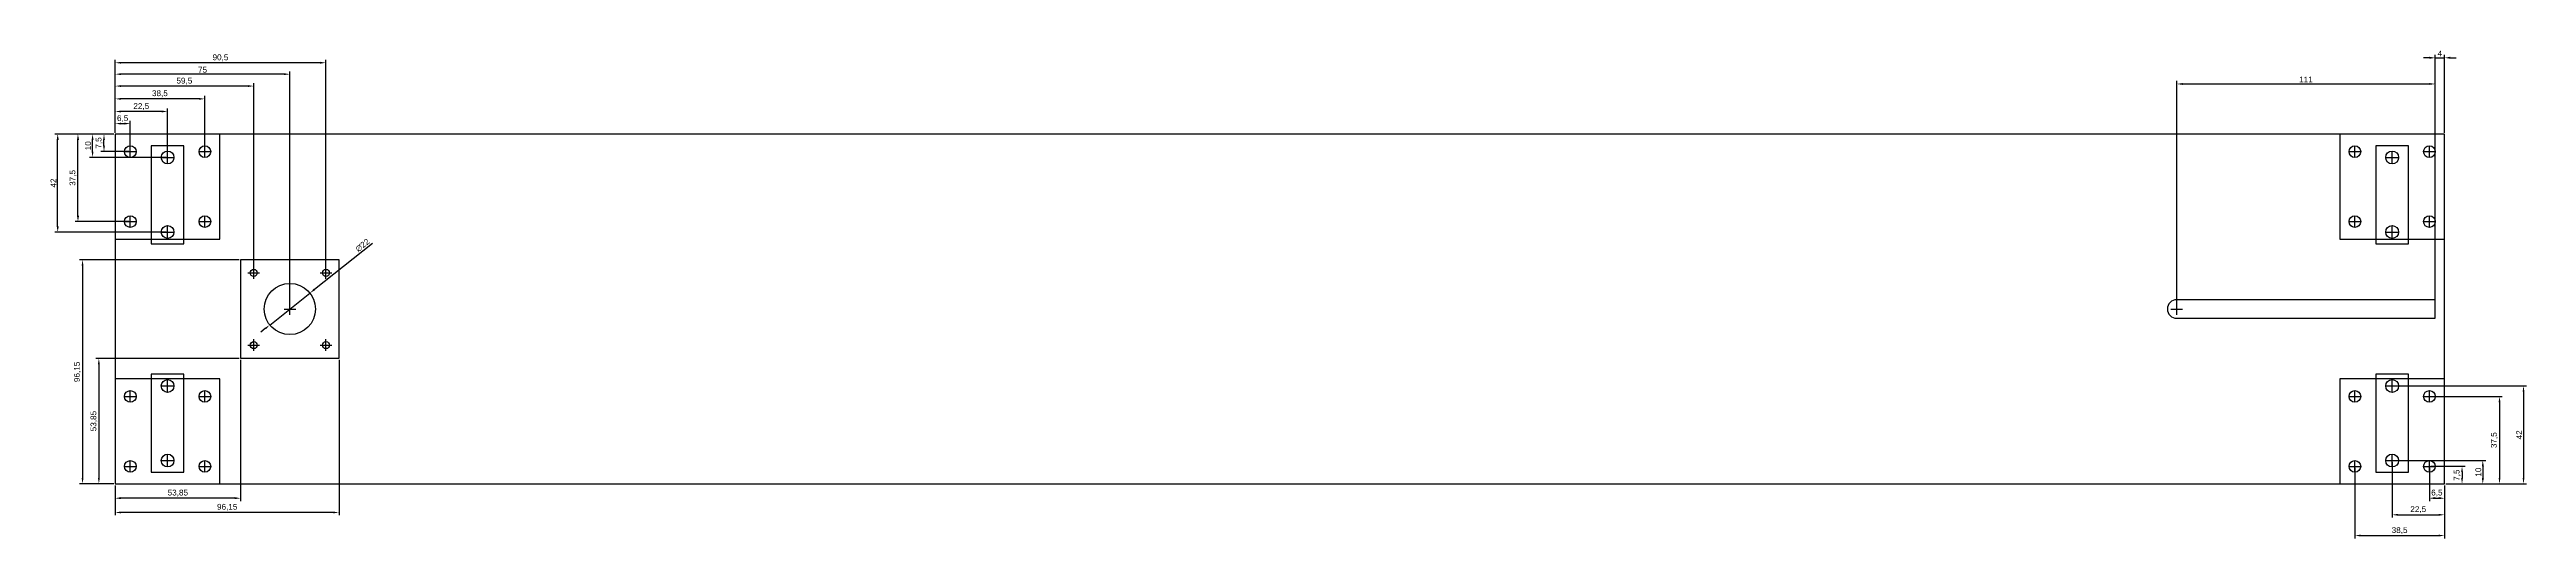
# Model space of a CAD drawing. Header units: millimetres. Extents: x -28 to 1035, y 77 to 286.
import ezdxf

# ---------------------------------------------------------------- set-up
doc = ezdxf.new("R2010")
doc.units = ezdxf.units.MM
doc.layers.add('Размеры', color=82, linetype='Continuous')
doc.styles.get("Standard").update_dxf_attribs({"font": 'arial.ttf'})
doc.dimstyles.new('ISO-25', dxfattribs={"dimtxt": 2.5, "dimasz": 2.5, "dimexe": 1.25, "dimexo": 0.625, "dimtad": 1, "dimtxsty": 'Standard', "dimcen": 2.5, "dimadec": 0, "dimazin": 0, "dimtfac": 1, "dimtmove": 0, "dimatfit": 3, "dimfxl": 1, "dimarcsym": 0})

# ---------------------------------------------------------------- blocks, each defined once
blk = doc.blocks.new('*D3')
at = {"layer": 'Defpoints', "color": 0, "transparency": 16777216}
for p in [(83.8, 182), (66.6, 168.3)]:
    blk.add_point(p, dxfattribs=at)
at = {"layer": 'Размеры', "color": 0, "lineweight": -2, "transparency": 16777216}
for p, q in [((110.6, 203.3), (85.8, 183.6)), ((66.6, 168.3), (83.8, 182)), ((64.6, 166.8), (62.7, 165.2))]:
    blk.add_line(p, q, dxfattribs=at)
at = {"layer": 'Размеры', "color": 0, "transparency": 16777216}
for points in [[(85.5, 183.9), (86, 183.2), (83.8, 182)], [(64.4, 167.1), (64.9, 166.5), (66.6, 168.3)]]:
    blk.add_solid(points, dxfattribs=at)
at = {"layer": 'Размеры', "color": 0, "transparency": 16777216, "insert": (106.4, 202.5), "char_height": 2.5, "attachment_point": 5, "rotation": 38.4542}
blk.add_mtext('∅22', dxfattribs=at)
blk = doc.blocks.new('*D12')
at = {"layer": 'Defpoints', "color": 0, "transparency": 16777216}
for p in [(996.2, 271.7), (885.2, 175.2), (996.2, 179.2)]:
    blk.add_point(p, dxfattribs=at)
at = {"layer": 'Размеры', "color": 0, "lineweight": -2, "transparency": 16777216}
for p, q in [((885.2, 175.8), (885.2, 273)), ((887.7, 271.7), (993.7, 271.7)), ((996.2, 179.8), (996.2, 273))]:
    blk.add_line(p, q, dxfattribs=at)
at = {"layer": 'Размеры', "color": 0, "transparency": 16777216}
for points in [[(887.7, 272.1), (887.7, 271.3), (885.2, 271.7)], [(993.7, 272.1), (993.7, 271.3), (996.2, 271.7)]]:
    blk.add_solid(points, dxfattribs=at)
at = {"layer": 'Размеры', "color": 0, "transparency": 16777216, "insert": (940.7, 273.6), "char_height": 2.5, "attachment_point": 5}
blk.add_mtext('111', dxfattribs=at)
blk = doc.blocks.new('*D13')
at = {"layer": 'Defpoints', "color": 0, "transparency": 16777216}
for p in [(1000.2, 282.9), (1000.2, 250.2), (996.2, 171.2)]:
    blk.add_point(p, dxfattribs=at)
at = {"layer": 'Размеры', "color": 0, "lineweight": -2, "transparency": 16777216}
for p, q in [((993.7, 282.9), (991.2, 282.9)), ((996.2, 171.8), (996.2, 284.2)), ((996.2, 282.9), (1000.2, 282.9)), ((1000.2, 250.8), (1000.2, 284.2)), ((1002.7, 282.9), (1005.2, 282.9))]:
    blk.add_line(p, q, dxfattribs=at)
at = {"layer": 'Размеры', "color": 0, "transparency": 16777216}
for points in [[(993.7, 283.4), (993.7, 282.5), (996.2, 282.9)], [(1002.7, 283.4), (1002.7, 282.5), (1000.2, 282.9)]]:
    blk.add_solid(points, dxfattribs=at)
at = {"layer": 'Размеры', "color": 0, "transparency": 16777216, "insert": (998.2, 284.8), "char_height": 2.5, "attachment_point": 5}
blk.add_mtext('4', dxfattribs=at)
blk = doc.blocks.new('*D14')
at = {"layer": 'Defpoints', "color": 0, "transparency": 16777216}
for p in [(0.2, 250.2), (6.7, 254.7), (6.7, 242.7)]:
    blk.add_point(p, dxfattribs=at)
at = {"layer": 'Размеры', "color": 0, "lineweight": -2, "transparency": 16777216}
for p, q in [((0.2, 250.8), (0.2, 255.9)), ((6.7, 243.3), (6.7, 255.9)), ((2.7, 254.7), (4.2, 254.7))]:
    blk.add_line(p, q, dxfattribs=at)
at = {"layer": 'Размеры', "color": 0, "transparency": 16777216}
for points in [[(2.7, 255.1), (2.7, 254.3), (0.2, 254.7)], [(4.2, 255.1), (4.2, 254.3), (6.7, 254.7)]]:
    blk.add_solid(points, dxfattribs=at)
at = {"layer": 'Размеры', "color": 0, "transparency": 16777216, "insert": (3.4, 256.8), "char_height": 2.5, "attachment_point": 5}
blk.add_mtext('6,5', dxfattribs=at)
blk = doc.blocks.new('*D15')
at = {"layer": 'Defpoints', "color": 0, "transparency": 16777216}
for p in [(0.2, 259.9), (0.2, 250.2), (22.7, 240.2)]:
    blk.add_point(p, dxfattribs=at)
at = {"layer": 'Размеры', "color": 0, "lineweight": -2, "transparency": 16777216}
for p, q in [((0.2, 250.8), (0.2, 261.2)), ((20.2, 259.9), (2.7, 259.9)), ((22.7, 240.8), (22.7, 261.2))]:
    blk.add_line(p, q, dxfattribs=at)
at = {"layer": 'Размеры', "color": 0, "transparency": 16777216}
for points in [[(2.7, 260.3), (2.7, 259.5), (0.2, 259.9)], [(20.2, 260.3), (20.2, 259.5), (22.7, 259.9)]]:
    blk.add_solid(points, dxfattribs=at)
at = {"layer": 'Размеры', "color": 0, "transparency": 16777216, "insert": (11.4, 262), "char_height": 2.5, "attachment_point": 5}
blk.add_mtext('22,5', dxfattribs=at)
blk = doc.blocks.new('*D16')
at = {"layer": 'Defpoints', "color": 0, "transparency": 16777216}
for p in [(0.2, 265.3), (0.2, 250.2), (38.7, 242.7)]:
    blk.add_point(p, dxfattribs=at)
at = {"layer": 'Размеры', "color": 0, "lineweight": -2, "transparency": 16777216}
for p, q in [((0.2, 250.8), (0.2, 266.6)), ((38.7, 243.3), (38.7, 266.6)), ((36.2, 265.3), (2.7, 265.3))]:
    blk.add_line(p, q, dxfattribs=at)
at = {"layer": 'Размеры', "color": 0, "transparency": 16777216}
for points in [[(2.7, 265.7), (2.7, 264.9), (0.2, 265.3)], [(36.2, 265.7), (36.2, 264.9), (38.7, 265.3)]]:
    blk.add_solid(points, dxfattribs=at)
at = {"layer": 'Размеры', "color": 0, "transparency": 16777216, "insert": (19.4, 267.5), "char_height": 2.5, "attachment_point": 5}
blk.add_mtext('38,5', dxfattribs=at)
blk = doc.blocks.new('*D17')
at = {"layer": 'Defpoints', "color": 0, "transparency": 16777216}
for p in [(0.2, 270.8), (0.2, 250.2), (59.7, 190.7)]:
    blk.add_point(p, dxfattribs=at)
at = {"layer": 'Размеры', "color": 0, "lineweight": -2, "transparency": 16777216}
for p, q in [((0.2, 250.8), (0.2, 272)), ((57.2, 270.8), (2.7, 270.8)), ((59.7, 191.3), (59.7, 272))]:
    blk.add_line(p, q, dxfattribs=at)
at = {"layer": 'Размеры', "color": 0, "transparency": 16777216}
for points in [[(2.7, 271.2), (2.7, 270.4), (0.2, 270.8)], [(57.2, 271.2), (57.2, 270.4), (59.7, 270.8)]]:
    blk.add_solid(points, dxfattribs=at)
at = {"layer": 'Размеры', "color": 0, "transparency": 16777216, "insert": (29.9, 272.9), "char_height": 2.5, "attachment_point": 5}
blk.add_mtext('59,5', dxfattribs=at)
blk = doc.blocks.new('*D18')
at = {"layer": 'Defpoints', "color": 0, "transparency": 16777216}
for p in [(0.2, 275.9), (0.2, 250.2), (75.2, 175.2)]:
    blk.add_point(p, dxfattribs=at)
at = {"layer": 'Размеры', "color": 0, "lineweight": -2, "transparency": 16777216}
for p, q in [((0.2, 250.8), (0.2, 277.1)), ((75.2, 175.8), (75.2, 277.1)), ((72.7, 275.9), (2.7, 275.9))]:
    blk.add_line(p, q, dxfattribs=at)
at = {"layer": 'Размеры', "color": 0, "transparency": 16777216}
for points in [[(2.7, 276.3), (2.7, 275.5), (0.2, 275.9)], [(72.7, 276.3), (72.7, 275.5), (75.2, 275.9)]]:
    blk.add_solid(points, dxfattribs=at)
at = {"layer": 'Размеры', "color": 0, "transparency": 16777216, "insert": (37.7, 277.8), "char_height": 2.5, "attachment_point": 5}
blk.add_mtext('75', dxfattribs=at)
blk = doc.blocks.new('*D19')
at = {"layer": 'Defpoints', "color": 0, "transparency": 16777216}
for p in [(0.2, 280.8), (0.2, 250.2), (90.7, 190.7)]:
    blk.add_point(p, dxfattribs=at)
at = {"layer": 'Размеры', "color": 0, "lineweight": -2, "transparency": 16777216}
for p, q in [((0.2, 250.8), (0.2, 282)), ((88.2, 280.8), (2.7, 280.8)), ((90.7, 191.3), (90.7, 282))]:
    blk.add_line(p, q, dxfattribs=at)
at = {"layer": 'Размеры', "color": 0, "transparency": 16777216}
for points in [[(2.7, 281.2), (2.7, 280.4), (0.2, 280.8)], [(88.2, 281.2), (88.2, 280.4), (90.7, 280.8)]]:
    blk.add_solid(points, dxfattribs=at)
at = {"layer": 'Размеры', "color": 0, "transparency": 16777216, "insert": (45.4, 282.9), "char_height": 2.5, "attachment_point": 5}
blk.add_mtext('90,5', dxfattribs=at)
blk = doc.blocks.new('*D20')
at = {"layer": 'Defpoints', "color": 0, "transparency": 16777216}
for p in [(-4.6, 250.2), (0.2, 250.2), (6.7, 242.7)]:
    blk.add_point(p, dxfattribs=at)
at = {"layer": 'Размеры', "color": 0, "lineweight": -2, "transparency": 16777216}
for p, q in [((-0.4, 250.2), (-5.9, 250.2)), ((-4.6, 245.2), (-4.6, 247.7)), ((6.1, 242.7), (-5.9, 242.7))]:
    blk.add_line(p, q, dxfattribs=at)
at = {"layer": 'Размеры', "color": 0, "transparency": 16777216}
for points in [[(-5, 247.7), (-4.2, 247.7), (-4.6, 250.2)], [(-5, 245.2), (-4.2, 245.2), (-4.6, 242.7)]]:
    blk.add_solid(points, dxfattribs=at)
at = {"layer": 'Размеры', "color": 0, "transparency": 16777216, "insert": (-6.7, 246.4), "char_height": 2.5, "attachment_point": 5, "rotation": 90}
blk.add_mtext('7,5', dxfattribs=at)
blk = doc.blocks.new('*D21')
at = {"layer": 'Defpoints', "color": 0, "transparency": 16777216}
for p in [(-9.5, 250.2), (0.2, 250.2), (22.7, 240.2)]:
    blk.add_point(p, dxfattribs=at)
at = {"layer": 'Размеры', "color": 0, "lineweight": -2, "transparency": 16777216}
for p, q in [((-0.4, 250.2), (-10.8, 250.2)), ((-9.5, 242.7), (-9.5, 247.7)), ((22.1, 240.2), (-10.8, 240.2))]:
    blk.add_line(p, q, dxfattribs=at)
at = {"layer": 'Размеры', "color": 0, "transparency": 16777216}
for points in [[(-9.9, 247.7), (-9.1, 247.7), (-9.5, 250.2)], [(-9.9, 242.7), (-9.1, 242.7), (-9.5, 240.2)]]:
    blk.add_solid(points, dxfattribs=at)
at = {"layer": 'Размеры', "color": 0, "transparency": 16777216, "insert": (-11.4, 245.2), "char_height": 2.5, "attachment_point": 5, "rotation": 90}
blk.add_mtext('10', dxfattribs=at)
blk = doc.blocks.new('*D22')
at = {"layer": 'Defpoints', "color": 0, "transparency": 16777216}
for p in [(-15.8, 250.2), (0.2, 250.2), (6.7, 212.7)]:
    blk.add_point(p, dxfattribs=at)
at = {"layer": 'Размеры', "color": 0, "lineweight": -2, "transparency": 16777216}
for p, q in [((-0.4, 250.2), (-17, 250.2)), ((-15.8, 215.2), (-15.8, 247.7)), ((6.1, 212.7), (-17, 212.7))]:
    blk.add_line(p, q, dxfattribs=at)
at = {"layer": 'Размеры', "color": 0, "transparency": 16777216}
for points in [[(-16.2, 247.7), (-15.3, 247.7), (-15.8, 250.2)], [(-16.2, 215.2), (-15.3, 215.2), (-15.8, 212.7)]]:
    blk.add_solid(points, dxfattribs=at)
at = {"layer": 'Размеры', "color": 0, "transparency": 16777216, "insert": (-17.9, 231.4), "char_height": 2.5, "attachment_point": 5, "rotation": 90}
blk.add_mtext('37,5', dxfattribs=at)
blk = doc.blocks.new('*D23')
at = {"layer": 'Defpoints', "color": 0, "transparency": 16777216}
for p in [(-24.5, 250.2), (0.2, 250.2), (22.7, 208.2)]:
    blk.add_point(p, dxfattribs=at)
at = {"layer": 'Размеры', "color": 0, "lineweight": -2, "transparency": 16777216}
for p, q in [((-0.4, 250.2), (-25.7, 250.2)), ((-24.5, 210.7), (-24.5, 247.7)), ((22.1, 208.2), (-25.7, 208.2))]:
    blk.add_line(p, q, dxfattribs=at)
at = {"layer": 'Размеры', "color": 0, "transparency": 16777216}
for points in [[(-24.9, 247.7), (-24, 247.7), (-24.5, 250.2)], [(-24.9, 210.7), (-24, 210.7), (-24.5, 208.2)]]:
    blk.add_solid(points, dxfattribs=at)
at = {"layer": 'Размеры', "color": 0, "transparency": 16777216, "insert": (-26.3, 229.2), "char_height": 2.5, "attachment_point": 5, "rotation": 90}
blk.add_mtext('42', dxfattribs=at)
blk = doc.blocks.new('*D24')
at = {"layer": 'Defpoints', "color": 0, "transparency": 16777216}
for p in [(993.7, 107.7), (1000.2, 100.2), (1000.2, 94)]:
    blk.add_point(p, dxfattribs=at)
at = {"layer": 'Размеры', "color": 0, "lineweight": -2, "transparency": 16777216}
for p, q in [((993.7, 107), (993.7, 92.8)), ((1000.2, 99.5), (1000.2, 92.8)), ((996.2, 94), (997.7, 94))]:
    blk.add_line(p, q, dxfattribs=at)
at = {"layer": 'Размеры', "color": 0, "transparency": 16777216}
for points in [[(996.2, 94.5), (996.2, 93.6), (993.7, 94)], [(997.7, 94.5), (997.7, 93.6), (1000.2, 94)]]:
    blk.add_solid(points, dxfattribs=at)
at = {"layer": 'Размеры', "color": 0, "transparency": 16777216, "insert": (996.9, 96.2), "char_height": 2.5, "attachment_point": 5}
blk.add_mtext('6,5', dxfattribs=at)
blk = doc.blocks.new('*D25')
at = {"layer": 'Defpoints', "color": 0, "transparency": 16777216}
for p in [(977.7, 110.2), (1000.2, 99.5), (1000.2, 86.9)]:
    blk.add_point(p, dxfattribs=at)
at = {"layer": 'Размеры', "color": 0, "lineweight": -2, "transparency": 16777216}
for p, q in [((977.7, 109.5), (977.7, 85.7)), ((1000.2, 98.9), (1000.2, 85.7)), ((980.2, 86.9), (997.7, 86.9))]:
    blk.add_line(p, q, dxfattribs=at)
at = {"layer": 'Размеры', "color": 0, "transparency": 16777216}
for points in [[(980.2, 87.3), (980.2, 86.5), (977.7, 86.9)], [(997.7, 87.3), (997.7, 86.5), (1000.2, 86.9)]]:
    blk.add_solid(points, dxfattribs=at)
at = {"layer": 'Размеры', "color": 0, "transparency": 16777216, "insert": (988.9, 89.1), "char_height": 2.5, "attachment_point": 5}
blk.add_mtext('22,5', dxfattribs=at)
blk = doc.blocks.new('*D26')
at = {"layer": 'Defpoints', "color": 0, "transparency": 16777216}
for p in [(961.7, 107.7), (1000.2, 98.9), (1000.2, 78)]:
    blk.add_point(p, dxfattribs=at)
at = {"layer": 'Размеры', "color": 0, "lineweight": -2, "transparency": 16777216}
for p, q in [((961.7, 107), (961.7, 76.8)), ((1000.2, 98.3), (1000.2, 76.8)), ((964.2, 78), (997.7, 78))]:
    blk.add_line(p, q, dxfattribs=at)
at = {"layer": 'Размеры', "color": 0, "transparency": 16777216}
for points in [[(964.2, 78.4), (964.2, 77.6), (961.7, 78)], [(997.7, 78.4), (997.7, 77.6), (1000.2, 78)]]:
    blk.add_solid(points, dxfattribs=at)
at = {"layer": 'Размеры', "color": 0, "transparency": 16777216, "insert": (980.9, 80.1), "char_height": 2.5, "attachment_point": 5}
blk.add_mtext('38,5', dxfattribs=at)
blk = doc.blocks.new('*D27')
at = {"layer": 'Defpoints', "color": 0, "transparency": 16777216}
for p in [(993.7, 107.7), (1000.2, 100.2), (1007.7, 100.2)]:
    blk.add_point(p, dxfattribs=at)
at = {"layer": 'Размеры', "color": 0, "lineweight": -2, "transparency": 16777216}
for p, q in [((994.3, 107.7), (1009, 107.7)), ((1000.8, 100.2), (1009, 100.2)), ((1007.7, 105.2), (1007.7, 102.7))]:
    blk.add_line(p, q, dxfattribs=at)
at = {"layer": 'Размеры', "color": 0, "transparency": 16777216}
for points in [[(1007.3, 105.2), (1008.1, 105.2), (1007.7, 107.7)], [(1007.3, 102.7), (1008.1, 102.7), (1007.7, 100.2)]]:
    blk.add_solid(points, dxfattribs=at)
at = {"layer": 'Размеры', "color": 0, "transparency": 16777216, "insert": (1005.6, 103.9), "char_height": 2.5, "attachment_point": 5, "rotation": 90}
blk.add_mtext('7,5', dxfattribs=at)
blk = doc.blocks.new('*D28')
at = {"layer": 'Defpoints', "color": 0, "transparency": 16777216}
for p in [(977.7, 110.2), (1000.8, 100.2), (1016.6, 100.2)]:
    blk.add_point(p, dxfattribs=at)
at = {"layer": 'Размеры', "color": 0, "lineweight": -2, "transparency": 16777216}
for p, q in [((978.3, 110.2), (1017.9, 110.2)), ((1016.6, 107.7), (1016.6, 102.7)), ((1001.4, 100.2), (1017.9, 100.2))]:
    blk.add_line(p, q, dxfattribs=at)
at = {"layer": 'Размеры', "color": 0, "transparency": 16777216}
for points in [[(1016.2, 107.7), (1017.1, 107.7), (1016.6, 110.2)], [(1016.2, 102.7), (1017.1, 102.7), (1016.6, 100.2)]]:
    blk.add_solid(points, dxfattribs=at)
at = {"layer": 'Размеры', "color": 0, "transparency": 16777216, "insert": (1014.7, 105.2), "char_height": 2.5, "attachment_point": 5, "rotation": 90}
blk.add_mtext('10', dxfattribs=at)
blk = doc.blocks.new('*D29')
at = {"layer": 'Defpoints', "color": 0, "transparency": 16777216}
for p in [(54, 154), (993.7, 137.7), (0.2, 100.2), (1001.4, 100.2), (1023.8, 100.2), (0.2, 94)]:
    blk.add_point(p, dxfattribs=at)
at = {"layer": 'Размеры', "color": 0, "lineweight": -2, "transparency": 16777216}
for p, q in [((54, 153.4), (54, 92.8)), ((994.3, 137.7), (1025, 137.7)), ((1023.8, 135.2), (1023.8, 102.7)), ((0.2, 99.5), (0.2, 92.8)), ((1002.1, 100.2), (1025, 100.2)), ((51.5, 94), (2.7, 94))]:
    blk.add_line(p, q, dxfattribs=at)
at = {"layer": 'Размеры', "color": 0, "transparency": 16777216}
for points in [[(1023.4, 135.2), (1024.2, 135.2), (1023.8, 137.7)], [(1023.4, 102.7), (1024.2, 102.7), (1023.8, 100.2)], [(2.7, 94.5), (2.7, 93.6), (0.2, 94)], [(51.5, 94.5), (51.5, 93.6), (54, 94)]]:
    blk.add_solid(points, dxfattribs=at)
at = {"layer": 'Размеры', "color": 0, "transparency": 16777216, "insert": (1021.6, 118.9), "char_height": 2.5, "attachment_point": 5, "rotation": 90}
blk.add_mtext('37,5', dxfattribs=at)
at = {"layer": 'Размеры', "color": 0, "transparency": 16777216, "insert": (27.1, 96.2), "char_height": 2.5, "attachment_point": 5}
blk.add_mtext('53,85', dxfattribs=at)
blk = doc.blocks.new('*D30')
at = {"layer": 'Defpoints', "color": 0, "transparency": 16777216}
for p in [(96.3, 154), (977.7, 142.2), (0.2, 100.2), (1000.8, 100.2), (1034.1, 100.2), (0.2, 87.9)]:
    blk.add_point(p, dxfattribs=at)
at = {"layer": 'Размеры', "color": 0, "lineweight": -2, "transparency": 16777216}
for p, q in [((96.3, 153.4), (96.3, 86.7)), ((978.3, 142.2), (1035.4, 142.2)), ((1034.1, 139.7), (1034.1, 102.7)), ((0.2, 99.5), (0.2, 86.7)), ((1001.4, 100.2), (1035.4, 100.2)), ((93.8, 87.9), (2.7, 87.9))]:
    blk.add_line(p, q, dxfattribs=at)
at = {"layer": 'Размеры', "color": 0, "transparency": 16777216}
for points in [[(1033.7, 139.7), (1034.5, 139.7), (1034.1, 142.2)], [(1033.7, 102.7), (1034.5, 102.7), (1034.1, 100.2)], [(2.7, 88.3), (2.7, 87.5), (0.2, 87.9)], [(93.8, 88.3), (93.8, 87.5), (96.3, 87.9)]]:
    blk.add_solid(points, dxfattribs=at)
at = {"layer": 'Размеры', "color": 0, "transparency": 16777216, "insert": (1032.2, 121.2), "char_height": 2.5, "attachment_point": 5, "rotation": 90}
blk.add_mtext('42', dxfattribs=at)
at = {"layer": 'Размеры', "color": 0, "transparency": 16777216, "insert": (48.3, 90.1), "char_height": 2.5, "attachment_point": 5}
blk.add_mtext('96,15', dxfattribs=at)
blk = doc.blocks.new('*D31')
at = {"layer": 'Defpoints', "color": 0, "transparency": 16777216}
for p in [(54, 154), (-6.8, 100.2), (0.2, 100.2)]:
    blk.add_point(p, dxfattribs=at)
at = {"layer": 'Размеры', "color": 0, "lineweight": -2, "transparency": 16777216}
for p, q in [((53.4, 154), (-8.1, 154)), ((-6.8, 151.5), (-6.8, 102.7)), ((-0.4, 100.2), (-8.1, 100.2))]:
    blk.add_line(p, q, dxfattribs=at)
at = {"layer": 'Размеры', "color": 0, "transparency": 16777216}
for points in [[(-7.2, 151.5), (-6.4, 151.5), (-6.8, 154)], [(-7.2, 102.7), (-6.4, 102.7), (-6.8, 100.2)]]:
    blk.add_solid(points, dxfattribs=at)
at = {"layer": 'Размеры', "color": 0, "transparency": 16777216, "insert": (-8.9, 127.1), "char_height": 2.5, "attachment_point": 5, "rotation": 90}
blk.add_mtext('53,85', dxfattribs=at)
blk = doc.blocks.new('*D32')
at = {"layer": 'Defpoints', "color": 0, "transparency": 16777216}
for p in [(54, 196.3), (-13.8, 100.2), (-0.4, 100.2)]:
    blk.add_point(p, dxfattribs=at)
at = {"layer": 'Размеры', "color": 0, "lineweight": -2, "transparency": 16777216}
for p, q in [((53.4, 196.3), (-15.1, 196.3)), ((-13.8, 193.8), (-13.8, 102.7)), ((-1.1, 100.2), (-15.1, 100.2))]:
    blk.add_line(p, q, dxfattribs=at)
at = {"layer": 'Размеры', "color": 0, "transparency": 16777216}
for points in [[(-14.2, 193.8), (-13.4, 193.8), (-13.8, 196.3)], [(-14.2, 102.7), (-13.4, 102.7), (-13.8, 100.2)]]:
    blk.add_solid(points, dxfattribs=at)
at = {"layer": 'Размеры', "color": 0, "transparency": 16777216, "insert": (-16, 148.2), "char_height": 2.5, "attachment_point": 5, "rotation": 90}
blk.add_mtext('96,15', dxfattribs=at)

msp = doc.modelspace()

# ---------------------------------------------------------------- linework, layer by layer
for p, q in [((6.698, 240.172), (6.698, 245.172)), ((38.698, 240.172), (38.698, 245.172)), ((961.698, 240.172), (961.698, 245.172)), ((993.698, 240.172), (993.698, 245.172)), ((4.198, 242.672), (9.198, 242.672)), ((20.198, 240.172), (25.198, 240.172)), ((22.698, 237.672), (22.698, 242.672)), ((36.198, 242.672), (41.198, 242.672)), ((959.198, 242.672), (964.198, 242.672)), ((975.198, 240.172), (980.198, 240.172)), ((977.698, 237.672), (977.698, 242.672)), ((991.198, 242.672), (996.198, 242.672)), ((4.198, 212.672), (9.198, 212.672)), ((6.698, 210.172), (6.698, 215.172)), ((36.198, 212.672), (41.198, 212.672)), ((38.698, 210.172), (38.698, 215.172)), ((959.198, 212.672), (964.198, 212.672)), ((961.698, 210.172), (961.698, 215.172)), ((991.198, 212.672), (996.198, 212.672)), ((993.698, 210.172), (993.698, 215.172)), ((20.198, 208.172), (25.198, 208.172)), ((22.698, 205.672), (22.698, 210.672)), ((975.198, 208.172), (980.198, 208.172)), ((977.698, 205.672), (977.698, 210.672)), ((59.698, 188.172), (59.698, 193.172)), ((90.698, 188.172), (90.698, 193.172)), ((57.198, 190.672), (62.198, 190.672)), ((88.198, 190.672), (93.198, 190.672)), ((72.698, 175.172), (77.698, 175.172)), ((75.198, 172.672), (75.198, 177.672)), ((882.698, 175.172), (887.698, 175.172)), ((885.198, 172.672), (885.198, 177.672)), ((57.198, 159.672), (62.198, 159.672)), ((59.698, 157.172), (59.698, 162.172)), ((88.198, 159.672), (93.198, 159.672)), ((90.698, 157.172), (90.698, 162.172)), ((6.698, 135.172), (6.698, 140.172)), ((20.198, 142.172), (25.198, 142.172)), ((22.698, 139.672), (22.698, 144.672)), ((38.698, 135.172), (38.698, 140.172)), ((961.698, 135.172), (961.698, 140.172)), ((975.198, 142.172), (980.198, 142.172)), ((977.698, 139.672), (977.698, 144.672)), ((993.698, 135.172), (993.698, 140.172)), ((4.198, 137.672), (9.198, 137.672)), ((36.198, 137.672), (41.198, 137.672)), ((959.198, 137.672), (964.198, 137.672)), ((991.198, 137.672), (996.198, 137.672)), ((4.198, 107.672), (9.198, 107.672)), ((6.698, 105.172), (6.698, 110.172)), ((20.198, 110.172), (25.198, 110.172)), ((22.698, 107.672), (22.698, 112.672)), ((36.198, 107.672), (41.198, 107.672)), ((38.698, 105.172), (38.698, 110.172)), ((959.198, 107.672), (964.198, 107.672)), ((961.698, 105.172), (961.698, 110.172)), ((975.198, 110.172), (980.198, 110.172)), ((977.698, 107.672), (977.698, 112.672)), ((991.198, 107.672), (996.198, 107.672)), ((993.698, 105.172), (993.698, 110.172))]:
    msp.add_line(p, q)
for points in [[(0.198, 100.172), (1000.198, 100.172), (1000.198, 250.172), (0.198, 250.172)], [(0.198, 205.172), (45.198, 205.172), (45.198, 250.172), (0.198, 250.172)], [(15.698, 203.172), (29.698, 203.172), (29.698, 245.172), (15.698, 245.172)], [(955.198, 205.172), (1000.198, 205.172), (1000.198, 250.172), (955.198, 250.172)], [(970.698, 203.172), (984.698, 203.172), (984.698, 245.172), (970.698, 245.172)], [(54.048, 154.022), (96.348, 154.022), (96.348, 196.322), (54.048, 196.322)], [(0.198, 100.172), (45.198, 100.172), (45.198, 145.172), (0.198, 145.172)], [(15.698, 105.172), (29.698, 105.172), (29.698, 147.172), (15.698, 147.172)], [(955.198, 100.172), (1000.198, 100.172), (1000.198, 145.172), (955.198, 145.172)], [(970.698, 105.172), (984.698, 105.172), (984.698, 147.172), (970.698, 147.172)]]:
    msp.add_lwpolyline(points, close=True)
msp.add_lwpolyline([(885.198, 171.172), (996.198, 171.172), (996.198, 179.172), (885.198, 179.172, 0.41421356), (881.198, 175.172), (881.198, 175.172, 0.41421356)], format="xyb", close=True)
for centre, radius in [((6.698, 242.672), 2.5), ((38.698, 242.672), 2.5), ((961.698, 242.672), 2.5), ((993.698, 242.672), 2.5), ((22.698, 240.172), 2.75), ((977.698, 240.172), 2.75), ((6.698, 212.672), 2.5), ((38.698, 212.672), 2.5), ((961.698, 212.672), 2.5), ((993.698, 212.672), 2.5), ((22.698, 208.172), 2.75), ((977.698, 208.172), 2.75), ((59.698, 190.672), 1.5), ((90.698, 190.672), 1.5), ((75.198, 175.172), 11), ((59.698, 159.672), 1.5), ((90.698, 159.672), 1.5), ((6.698, 137.672), 2.5), ((22.698, 142.172), 2.75), ((38.698, 137.672), 2.5), ((961.698, 137.672), 2.5), ((977.698, 142.172), 2.75), ((993.698, 137.672), 2.5), ((6.698, 107.672), 2.5), ((22.698, 110.172), 2.75), ((38.698, 107.672), 2.5), ((961.698, 107.672), 2.5), ((977.698, 110.172), 2.75), ((993.698, 107.672), 2.5)]:
    msp.add_circle(centre, radius)

# ---------------------------------------------------------------- dimensions: what is measured, and where the dimension line sits
at = {"layer": 'Размеры'}
for base, p1, p2, picture, middle in [((0.198, 280.798), (90.698, 190.672), (0.198, 250.172), '*D19', (45.448, 282.925)), ((0.198, 275.899), (75.198, 175.172), (0.198, 250.172), '*D18', (37.698, 277.795)), ((1000.198, 282.934), (996.198, 171.172), (1000.198, 250.172), '*D13', (998.198, 284.809)), ((0.198, 270.777), (59.698, 190.672), (0.198, 250.172), '*D17', (29.948, 272.905)), ((0.198, 265.331), (38.698, 242.672), (0.198, 250.172), '*D16', (19.448, 267.459)), ((996.198, 271.705), (885.198, 175.172), (996.198, 179.172), '*D12', (940.698, 273.586)), ((0.198, 259.903), (22.698, 240.172), (0.198, 250.172), '*D15', (11.448, 262.03)), ((6.698, 254.68), (0.198, 250.172), (6.698, 242.672), '*D14', (3.448, 256.807)), ((0.198, 94.038), (54.048, 154.022), (0.198, 100.172), '*D29', (27.123, 96.166)), ((0.198, 87.928), (96.348, 154.022), (0.198, 100.172), '*D30', (48.273, 90.056)), ((1000.198, 78.018), (961.698, 107.672), (1000.198, 98.922), '*D26', (980.948, 80.145)), ((1000.198, 86.923), (977.698, 110.172), (1000.198, 99.547), '*D25', (988.948, 89.05)), ((1000.198, 94.047), (993.698, 107.672), (1000.198, 100.172), '*D24', (996.948, 96.175))]:
    dim = msp.add_linear_dim(base=base, p1=p1, p2=p2, dimstyle='ISO-25', dxfattribs=at)
    dim.commit()
    dim.dimension.update_dxf_attribs({"geometry": picture, "text_midpoint": middle})
for base, p1, p2, picture, middle in [((-24.458, 250.172), (22.698, 208.172), (0.198, 250.172), '*D23', (-26.338, 229.172)), ((-15.766, 250.172), (6.698, 212.672), (0.198, 250.172), '*D22', (-17.893, 231.422)), ((-9.526, 250.172), (22.698, 240.172), (0.198, 250.172), '*D21', (-11.427, 245.172)), ((-4.622, 250.172), (6.698, 242.672), (0.198, 250.172), '*D20', (-6.745, 246.422)), ((-13.828, 100.172), (54.048, 196.322), (-0.427, 100.172), '*D32', (-15.956, 148.247)), ((-6.807, 100.172), (54.048, 154.022), (0.198, 100.172), '*D31', (-8.934, 127.097)), ((1023.772, 100.172), (993.698, 137.672), (1001.448, 100.172), '*D29', (1021.645, 118.922)), ((1034.112, 100.172), (977.698, 142.172), (1000.823, 100.172), '*D30', (1032.231, 121.172)), ((1016.642, 100.172), (977.698, 110.172), (1000.823, 100.172), '*D28', (1014.74, 105.172)), ((1007.729, 100.172), (993.698, 107.672), (1000.198, 100.172), '*D27', (1005.606, 103.922))]:
    dim = msp.add_linear_dim(base=base, p1=p1, p2=p2, angle=90, dimstyle='ISO-25', dxfattribs=at)
    dim.commit()
    dim.dimension.update_dxf_attribs({"geometry": picture, "text_midpoint": middle})
dim = msp.add_diameter_dim_2p(p1=(66.584, 168.331), p2=(83.812, 182.013), dimstyle='ISO-25', dxfattribs=at)
dim.commit()
dim.dimension.update_dxf_attribs({"geometry": '*D3', "text_midpoint": (107.664, 200.955), "dimtype": 163})

doc.saveas('drawing.dxf')
